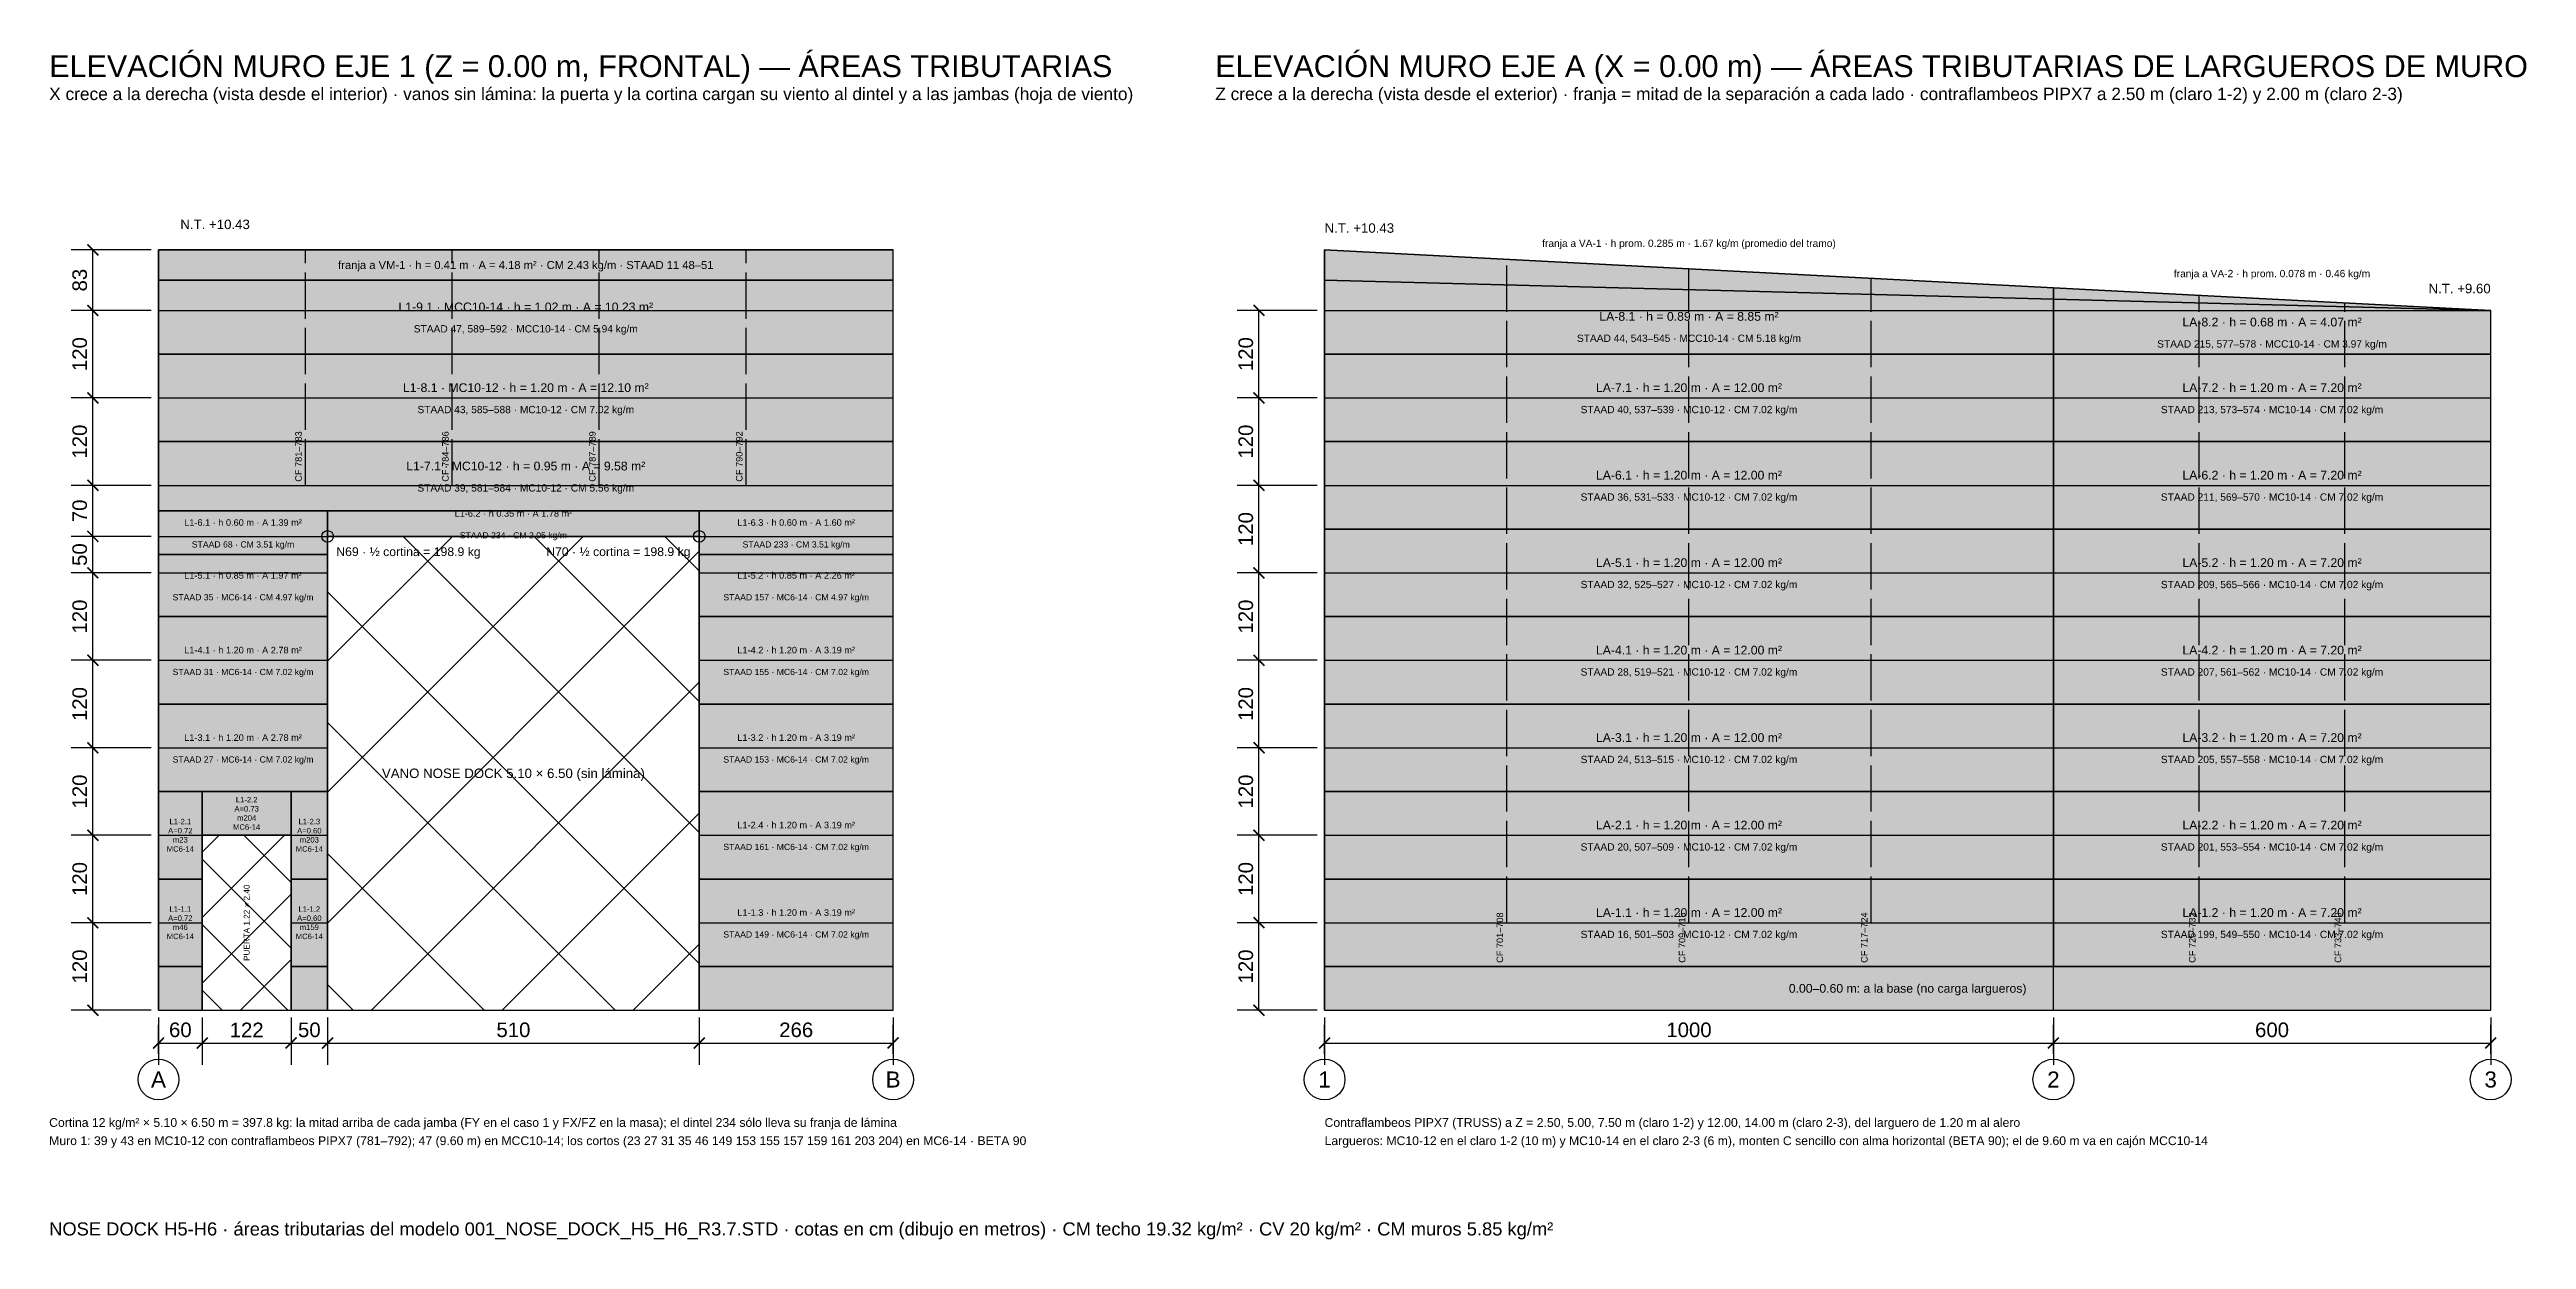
# Model space of a CAD drawing. Header units: metres. Extents: x -2.5 to 51.7, y -37.1 to 2.7.
# Drawn here: x -2.49 to 31.49, y -37.14 to -20.82 of the extents above; entities that cross this region are included whole.
import ezdxf
from ezdxf.enums import TextEntityAlignment as Align

# ---------------------------------------------------------------- set-up
doc = ezdxf.new("R2010")
doc.units = ezdxf.units.M
doc.linetypes.add('DASHED2', pattern=[0.762, 0.635, -0.127])
for name, color, linetype in [('AT-MUROS', 130, 'Continuous'), ('AT-NO-CARGA', 9, 'Continuous'), ('AT-VIGAS', 30, 'Continuous'), ('COLUMNAS', 7, 'Continuous'), ('COTAS', 3, 'Continuous'), ('EJES', 8, 'Continuous'), ('JAMBAS', 6, 'Continuous'), ('MARCO', 7, 'Continuous'), ('MC10-12', 5, 'Continuous'), ('MC10-14', 40, 'Continuous'), ('MC6-14', 30, 'Continuous'), ('MCC10-14', 5, 'Continuous'), ('MCC12-12', 1, 'Continuous'), ('PIPX7', 8, 'Continuous'), ('TEXTO', 7, 'Continuous'), ('TEXTO-AT', 250, 'Continuous'), ('TITULOS', 2, 'Continuous'), ('VANOS', 8, 'Continuous')]:
    doc.layers.add(name, color=color, linetype=linetype)
doc.styles.add('ARIAL', font='arial.ttf')
doc.dimstyles.new('AT-CM', dxfattribs={"dimtxt": 0.2, "dimasz": 0.15, "dimexe": 0.3, "dimexo": 0.1, "dimgap": 0.08, "dimtad": 1, "dimdec": 0, "dimlfac": 100, "dimtxsty": 'ARIAL', "dimblk": 'ARCHTICK', "dimcen": 2.5, "dimazin": 3, "dimtfac": 1, "dimtmove": 0, "dimatfit": 3})

msp = doc.modelspace()

# ---------------------------------------------------------------- texts
at = {"layer": 'EJES', "style": 'ARIAL'}
for s, p in [('A', (-1, -34.95)), ('B', (9.08, -34.95)), ('1', (15, -34.95)), ('2', (25, -34.95)), ('3', (31, -34.95))]:
    msp.add_text(s, height=0.22, dxfattribs=at).set_placement(p, align=Align.MIDDLE_CENTER)
at = {"layer": 'TEXTO', "style": 'ARIAL'}
for s, height, p in [('N.T. +10.43', 0.13, (-0.7, -23.22)), ('N.T. +10.43', 0.13, (15, -23.27)), ('NOSE DOCK H5-H6 · áreas tributarias del modelo 001_NOSE_DOCK_H5_H6_R3.7.STD · cotas en cm (dibujo en metros) · CM techo 19.32 kg/m² · CV 20 kg/m² · CM muros 5.85 kg/m²', 0.18, (-2.5, -37))]:
    msp.add_text(s, height=height, dxfattribs=at).set_placement(p, align=Align.MIDDLE_LEFT)
msp.add_text('N.T. +9.60', height=0.13, dxfattribs=at).set_placement((31, -24.09998), align=Align.MIDDLE_RIGHT)
at = {"layer": 'TEXTO-AT', "style": 'ARIAL'}
for s, height, p in [('franja a VA-1 · h prom. 0.285 m · 1.67 kg/m (promedio del tramo)', 0.1, (20, -23.47937)), ('franja a VM-1 · h = 0.41 m · A = 4.18 m² · CM 2.43 kg/m · STAAD 11 48–51', 0.11, (4.04, -23.7775)), ('franja a VA-2 · h prom. 0.078 m · 0.46 kg/m', 0.1, (28, -23.89436)), ('L1-9.1 · MCC10-14 · h = 1.02 m · A = 10.23 m²', 0.12, (4.04, -24.3525)), ('LA-8.1 · h = 0.89 m · A = 8.85 m²', 0.12, (20, -24.48219)), ('STAAD 47, 589–592 · MCC10-14 · CM 5.94 kg/m', 0.1, (4.04, -24.6525)), ('STAAD 44, 543–545 · MCC10-14 · CM 5.18 kg/m', 0.1, (20, -24.78219)), ('STAAD 215, 577–578 · MCC10-14 · CM 3.97 kg/m', 0.1, (28, -24.86)), ('LA-8.2 · h = 0.68 m · A = 4.07 m²', 0.12, (28, -24.56)), ('L1-8.1 · MC10-12 · h = 1.20 m · A = 12.10 m²', 0.12, (4.04, -25.46)), ('LA-7.1 · h = 1.20 m · A = 12.00 m²', 0.12, (20, -25.46)), ('LA-7.2 · h = 1.20 m · A = 7.20 m²', 0.12, (28, -25.46)), ('STAAD 43, 585–588 · MC10-12 · CM 7.02 kg/m', 0.1, (4.04, -25.76)), ('STAAD 40, 537–539 · MC10-12 · CM 7.02 kg/m', 0.1, (20, -25.76)), ('STAAD 213, 573–574 · MC10-14 · CM 7.02 kg/m', 0.1, (28, -25.76)), ('L1-7.1 · MC10-12 · h = 0.95 m · A = 9.58 m²', 0.12, (4.04, -26.535)), ('STAAD 39, 581–584 · MC10-12 · CM 5.56 kg/m', 0.1, (4.04, -26.835)), ('LA-6.1 · h = 1.20 m · A = 12.00 m²', 0.12, (20, -26.66)), ('LA-6.2 · h = 1.20 m · A = 7.20 m²', 0.12, (28, -26.66)), ('L1-6.2 · h 0.35 m · A 1.78 m²', 0.09, (3.87, -27.185)), ('STAAD 36, 531–533 · MC10-12 · CM 7.02 kg/m', 0.1, (20, -26.96)), ('STAAD 211, 569–570 · MC10-14 · CM 7.02 kg/m', 0.1, (28, -26.96)), ('L1-6.1 · h 0.60 m · A 1.39 m²', 0.09, (0.16, -27.31)), ('STAAD 234 · CM 2.05 kg/m', 0.085, (3.87, -27.485)), ('L1-6.3 · h 0.60 m · A 1.60 m²', 0.09, (7.75, -27.31)), ('STAAD 68 · CM 3.51 kg/m', 0.085, (0.16, -27.61)), ('STAAD 233 · CM 3.51 kg/m', 0.085, (7.75, -27.61)), ('LA-5.1 · h = 1.20 m · A = 12.00 m²', 0.12, (20, -27.86)), ('LA-5.2 · h = 1.20 m · A = 7.20 m²', 0.12, (28, -27.86)), ('L1-5.1 · h 0.85 m · A 1.97 m²', 0.09, (0.16, -28.035)), ('L1-5.2 · h 0.85 m · A 2.26 m²', 0.09, (7.75, -28.035)), ('STAAD 32, 525–527 · MC10-12 · CM 7.02 kg/m', 0.1, (20, -28.16)), ('STAAD 209, 565–566 · MC10-14 · CM 7.02 kg/m', 0.1, (28, -28.16)), ('STAAD 35 · MC6-14 · CM 4.97 kg/m', 0.085, (0.16, -28.335)), ('STAAD 157 · MC6-14 · CM 4.97 kg/m', 0.085, (7.75, -28.335)), ('L1-4.1 · h 1.20 m · A 2.78 m²', 0.09, (0.16, -29.06)), ('L1-4.2 · h 1.20 m · A 3.19 m²', 0.09, (7.75, -29.06)), ('LA-4.1 · h = 1.20 m · A = 12.00 m²', 0.12, (20, -29.06)), ('LA-4.2 · h = 1.20 m · A = 7.20 m²', 0.12, (28, -29.06)), ('STAAD 31 · MC6-14 · CM 7.02 kg/m', 0.085, (0.16, -29.36)), ('STAAD 155 · MC6-14 · CM 7.02 kg/m', 0.085, (7.75, -29.36)), ('STAAD 28, 519–521 · MC10-12 · CM 7.02 kg/m', 0.1, (20, -29.36)), ('STAAD 207, 561–562 · MC10-14 · CM 7.02 kg/m', 0.1, (28, -29.36)), ('L1-3.1 · h 1.20 m · A 2.78 m²', 0.09, (0.16, -30.26)), ('L1-3.2 · h 1.20 m · A 3.19 m²', 0.09, (7.75, -30.26)), ('LA-3.1 · h = 1.20 m · A = 12.00 m²', 0.12, (20, -30.26)), ('LA-3.2 · h = 1.20 m · A = 7.20 m²', 0.12, (28, -30.26)), ('STAAD 27 · MC6-14 · CM 7.02 kg/m', 0.085, (0.16, -30.56)), ('STAAD 153 · MC6-14 · CM 7.02 kg/m', 0.085, (7.75, -30.56)), ('STAAD 24, 513–515 · MC10-12 · CM 7.02 kg/m', 0.1, (20, -30.56)), ('STAAD 205, 557–558 · MC10-14 · CM 7.02 kg/m', 0.1, (28, -30.56)), ('VANO NOSE DOCK 5.10 × 6.50 (sin lámina)', 0.13, (3.87, -30.75)), ('L1-2.4 · h 1.20 m · A 3.19 m²', 0.09, (7.75, -31.46)), ('LA-2.1 · h = 1.20 m · A = 12.00 m²', 0.12, (20, -31.46)), ('LA-2.2 · h = 1.20 m · A = 7.20 m²', 0.12, (28, -31.46)), ('STAAD 161 · MC6-14 · CM 7.02 kg/m', 0.085, (7.75, -31.76)), ('STAAD 20, 507–509 · MC10-12 · CM 7.02 kg/m', 0.1, (20, -31.76)), ('STAAD 201, 553–554 · MC10-14 · CM 7.02 kg/m', 0.1, (28, -31.76)), ('L1-1.3 · h 1.20 m · A 3.19 m²', 0.09, (7.75, -32.66)), ('LA-1.1 · h = 1.20 m · A = 12.00 m²', 0.12, (20, -32.66)), ('LA-1.2 · h = 1.20 m · A = 7.20 m²', 0.12, (28, -32.66)), ('STAAD 149 · MC6-14 · CM 7.02 kg/m', 0.085, (7.75, -32.96)), ('STAAD 16, 501–503 · MC10-12 · CM 7.02 kg/m', 0.1, (20, -32.96)), ('STAAD 199, 549–550 · MC10-14 · CM 7.02 kg/m', 0.1, (28, -32.96)), ('0.00–0.60 m: a la base (no carga largueros)', 0.12, (23, -33.7))]:
    msp.add_text(s, height=height, dxfattribs=at).set_placement(p, align=Align.MIDDLE_CENTER)
for s, p in [('CF 781–783', (0.966, -26.75)), ('CF 784–786', (2.982, -26.75)), ('CF 787–789', (4.998, -26.75)), ('CF 790–792', (7.014, -26.75)), ('CF 701–708', (17.45, -33.35)), ('CF 709–716', (19.95, -33.35)), ('CF 717–724', (22.45, -33.35)), ('CF 725–732', (26.95, -33.35)), ('CF 733–740', (28.95, -33.35))]:
    msp.add_text(s, height=0.09, rotation=90, dxfattribs=at).set_placement(p)
at = {"layer": 'TEXTO-AT', "color": 1, "style": 'ARIAL'}
msp.add_text('N69 · ½ cortina = 198.9 kg', height=0.12, dxfattribs=at).set_placement((1.44, -27.64999), align=Align.TOP_LEFT)
msp.add_text('N70 · ½ cortina = 198.9 kg', height=0.12, dxfattribs=at).set_placement((6.30001, -27.64999), align=Align.TOP_RIGHT)
at = {"layer": 'TEXTO-AT', "style": 'ARIAL'}
msp.add_text('PUERTA 1.22 × 2.40', height=0.08, rotation=90, dxfattribs=at).set_placement((0.21, -32.8), align=Align.MIDDLE_CENTER)
for s, p in [('Cortina 12 kg/m² × 5.10 × 6.50 m = 397.8 kg: la mitad arriba de cada jamba (FY en el caso 1 y FX/FZ en la masa); el dintel 234 sólo lleva su franja de lámina', (-2.5, -35.6)), ('Contraflambeos PIPX7 (TRUSS) a Z = 2.50, 5.00, 7.50 m (claro 1-2) y 12.00, 14.00 m (claro 2-3), del larguero de 1.20 m al alero', (15, -35.6)), ('Muro 1: 39 y 43 en MC10-12 con contraflambeos PIPX7 (781–792); 47 (9.60 m) en MCC10-14; los cortos (23 27 31 35 46 149 153 155 157 159 161 203 204) en MC6-14 · BETA 90', (-2.5, -35.85)), ('Largueros: MC10-12 en el claro 1-2 (10 m) y MC10-14 en el claro 2-3 (6 m), monten C sencillo con alma horizontal (BETA 90); el de 9.60 m va en cajón MCC10-14', (15, -35.85))]:
    msp.add_text(s, height=0.12, dxfattribs=at).set_placement(p)
at = {"layer": 'TEXTO-AT', "char_height": 0.075, "attachment_point": 5, "style": 'ARIAL'}
for s, insert in [('L1-2.2\\PA=0.73\\Pm204\\PMC6-14', (0.21, -31.3)), ('L1-2.1\\PA=0.72\\Pm23\\PMC6-14', (-0.7, -31.6)), ('L1-2.3\\PA=0.60\\Pm203\\PMC6-14', (1.07, -31.6)), ('L1-1.1\\PA=0.72\\Pm46\\PMC6-14', (-0.7, -32.8)), ('L1-1.2\\PA=0.60\\Pm159\\PMC6-14', (1.07, -32.8))]:
    msp.add_mtext(s, dxfattribs=dict(at, insert=insert))
at = {"layer": 'TITULOS', "style": 'ARIAL'}
for s, height, p in [('ELEVACIÓN MURO EJE 1 (Z = 0.00 m, FRONTAL) — ÁREAS TRIBUTARIAS', 0.3, (-2.5, -21.05)), ('ELEVACIÓN MURO EJE A (X = 0.00 m) — ÁREAS TRIBUTARIAS DE LARGUEROS DE MURO', 0.3, (13.5, -21.05)), ('X crece a la derecha (vista desde el interior) · vanos sin lámina: la puerta y la cortina cargan su viento al dintel y a las jambas (hoja de viento)', 0.17, (-2.5, -21.43)), ('Z crece a la derecha (vista desde el exterior) · franja = mitad de la separación a cada lado · contraflambeos PIPX7 a 2.50 m (claro 1-2) y 2.00 m (claro 2-3)', 0.17, (13.5, -21.43))]:
    msp.add_text(s, height=height, dxfattribs=at).set_placement(p, align=Align.MIDDLE_LEFT)

# ---------------------------------------------------------------- blocks, each defined once
blk = doc.blocks.new('_ARCHTICK')
at = {"color": 0, "linetype": 'BYBLOCK', "const_width": 0.15}
blk.add_lwpolyline([(-0.5, -0.5), (0.5, 0.5)], dxfattribs=at)

# ---------------------------------------------------------------- dimensions: what is measured, and where the dimension line sits
at = {"layer": 'COTAS'}
for base, p1, p2 in [((-1.9, -24.4), (-1, -24.4), (-1, -23.57)), ((-1.9, -25.6), (-1, -25.6), (-1, -24.4)), ((14.1, -25.6), (15, -25.6), (15, -24.4)), ((-1.9, -26.8), (-1, -26.8), (-1, -25.6)), ((14.1, -26.8), (15, -26.8), (15, -25.6)), ((-1.9, -27.5), (-1, -27.5), (-1, -26.8)), ((14.1, -28), (15, -28), (15, -26.8)), ((-1.9, -28), (-1, -28), (-1, -27.5)), ((-1.9, -29.2), (-1, -29.2), (-1, -28)), ((14.1, -29.2), (15, -29.2), (15, -28)), ((-1.9, -30.4), (-1, -30.4), (-1, -29.2)), ((14.1, -30.4), (15, -30.4), (15, -29.2)), ((-1.9, -31.6), (-1, -31.6), (-1, -30.4)), ((14.1, -31.6), (15, -31.6), (15, -30.4)), ((-1.9, -32.8), (-1, -32.8), (-1, -31.6)), ((14.1, -32.8), (15, -32.8), (15, -31.6)), ((-1.9, -34), (-1, -34), (-1, -32.8)), ((14.1, -34), (15, -34), (15, -32.8))]:
    msp.add_linear_dim(base=base, p1=p1, p2=p2, angle=90, dimstyle='AT-CM', dxfattribs=at).render()
for base, p1, p2 in [((-1, -34.45), (-1, -34), (-0.4, -34)), ((-0.4, -34.45), (-0.4, -34), (0.82, -34)), ((0.82, -34.45), (0.82, -34), (1.32, -34)), ((1.32, -34.45), (1.32, -34), (6.42, -34)), ((6.42, -34.45), (6.42, -34), (9.08, -34)), ((15, -34.45), (15, -34), (25, -34)), ((25, -34.45), (25, -34), (31, -34))]:
    msp.add_linear_dim(base=base, p1=p1, p2=p2, dimstyle='AT-CM', dxfattribs=at).render()

# ---------------------------------------------------------------- hatches: boundary and pattern name
at = {"layer": 'AT-MUROS'}
for color, points in [(151, [(-1, -25), (9.08, -25), (9.08, -23.985), (-1, -23.985)]), (254, [(15, -25), (25, -25), (25, -24.24437), (15, -23.985)]), (254, [(25, -25), (31, -25), (31, -24.39999), (25, -24.24437)]), (254, [(-1, -26.2), (9.08, -26.2), (9.08, -25), (-1, -25)]), (151, [(15, -26.2), (25, -26.2), (25, -25), (15, -25)]), (151, [(25, -26.2), (31, -26.2), (31, -25), (25, -25)]), (151, [(-1, -27.15), (9.08, -27.15), (9.08, -26.2), (-1, -26.2)]), (254, [(15, -27.4), (25, -27.4), (25, -26.2), (15, -26.2)]), (254, [(25, -27.4), (31, -27.4), (31, -26.2), (25, -26.2)]), (151, [(15, -28.6), (25, -28.6), (25, -27.4), (15, -27.4)]), (151, [(25, -28.6), (31, -28.6), (31, -27.4), (25, -27.4)]), (151, [(-1, -28.6), (1.32, -28.6), (1.32, -27.75), (-1, -27.75)]), (151, [(6.42, -28.6), (9.08, -28.6), (9.08, -27.75), (6.42, -27.75)]), (254, [(-1, -29.8), (1.32, -29.8), (1.32, -28.6), (-1, -28.6)]), (254, [(6.42, -29.8), (9.08, -29.8), (9.08, -28.6), (6.42, -28.6)]), (254, [(15, -29.8), (25, -29.8), (25, -28.6), (15, -28.6)]), (254, [(25, -29.8), (31, -29.8), (31, -28.6), (25, -28.6)]), (151, [(-1, -31), (1.32, -31), (1.32, -29.8), (-1, -29.8)]), (151, [(6.42, -31), (9.08, -31), (9.08, -29.8), (6.42, -29.8)]), (151, [(15, -31), (25, -31), (25, -29.8), (15, -29.8)]), (151, [(25, -31), (31, -31), (31, -29.8), (25, -29.8)]), (254, [(-1, -32.2), (-0.4, -32.2), (-0.4, -31), (-1, -31)]), (254, [(-0.4, -31.6), (0.82, -31.6), (0.82, -31), (-0.4, -31)]), (254, [(0.82, -32.2), (1.32, -32.2), (1.32, -31), (0.82, -31)]), (254, [(6.42, -32.2), (9.08, -32.2), (9.08, -31), (6.42, -31)]), (254, [(15, -32.2), (25, -32.2), (25, -31), (15, -31)]), (254, [(25, -32.2), (31, -32.2), (31, -31), (25, -31)]), (151, [(-1, -33.4), (-0.4, -33.4), (-0.4, -32.2), (-1, -32.2)]), (151, [(0.82, -33.4), (1.32, -33.4), (1.32, -32.2), (0.82, -32.2)]), (151, [(6.42, -33.4), (9.08, -33.4), (9.08, -32.2), (6.42, -32.2)]), (151, [(15, -33.4), (25, -33.4), (25, -32.2), (15, -32.2)]), (151, [(25, -33.4), (31, -33.4), (31, -32.2), (25, -32.2)])]:
    msp.add_hatch(color=color, dxfattribs=at).paths.add_polyline_path(points)
at = {"layer": 'AT-NO-CARGA'}
for points in [[(-1, -34), (-0.4, -34), (-0.4, -33.4), (-1, -33.4)], [(0.82, -34), (1.32, -34), (1.32, -33.4), (0.82, -33.4)], [(6.42, -34), (9.08, -34), (9.08, -33.4), (6.42, -33.4)], [(15, -34), (31, -34), (31, -33.4), (15, -33.4)]]:
    msp.add_hatch(color=254, dxfattribs=at).paths.add_polyline_path(points)
at = {"layer": 'AT-VIGAS'}
for color, points in [(41, [(-1, -23.985), (9.08, -23.985), (9.08, -23.57), (-1, -23.57)]), (41, [(15, -23.985), (25, -24.24437), (25, -24.08874), (15, -23.57)]), (41, [(25, -24.24437), (31, -24.39999), (31, -24.39998), (25, -24.08874)]), (31, [(-1, -27.75), (1.32, -27.75), (1.32, -27.15), (-1, -27.15)]), (31, [(1.32, -27.5), (6.42, -27.5), (6.42, -27.15), (1.32, -27.15)]), (31, [(6.42, -27.75), (9.08, -27.75), (9.08, -27.15), (6.42, -27.15)])]:
    msp.add_hatch(color=color, dxfattribs=at).paths.add_polyline_path(points)
at = {"layer": 'VANOS'}
h = msp.add_hatch(dxfattribs=at)
h.set_pattern_fill('ANSI37', scale=0.4)
h.paths.add_polyline_path([(1.32, -34), (6.42, -34), (6.42, -27.5), (1.32, -27.5)])
h = msp.add_hatch(dxfattribs=at)
h.set_pattern_fill('ANSI37', scale=0.2)
h.paths.add_polyline_path([(-0.4, -34), (0.82, -34), (0.82, -31.6), (-0.4, -31.6)])

# ---------------------------------------------------------------- linework, layer by layer
at = {"layer": 'AT-MUROS'}
for points in [[(-1, -25), (9.08, -25), (9.08, -23.985), (-1, -23.985)], [(15, -25), (25, -25), (25, -24.24437), (15, -23.985)], [(25, -25), (31, -25), (31, -24.39999), (25, -24.24437)], [(-1, -26.2), (9.08, -26.2), (9.08, -25), (-1, -25)], [(15, -26.2), (25, -26.2), (25, -25), (15, -25)], [(25, -26.2), (31, -26.2), (31, -25), (25, -25)], [(-1, -27.15), (9.08, -27.15), (9.08, -26.2), (-1, -26.2)], [(15, -27.4), (25, -27.4), (25, -26.2), (15, -26.2)], [(25, -27.4), (31, -27.4), (31, -26.2), (25, -26.2)], [(15, -28.6), (25, -28.6), (25, -27.4), (15, -27.4)], [(25, -28.6), (31, -28.6), (31, -27.4), (25, -27.4)], [(-1, -28.6), (1.32, -28.6), (1.32, -27.75), (-1, -27.75)], [(6.42, -28.6), (9.08, -28.6), (9.08, -27.75), (6.42, -27.75)], [(-1, -29.8), (1.32, -29.8), (1.32, -28.6), (-1, -28.6)], [(6.42, -29.8), (9.08, -29.8), (9.08, -28.6), (6.42, -28.6)], [(15, -29.8), (25, -29.8), (25, -28.6), (15, -28.6)], [(25, -29.8), (31, -29.8), (31, -28.6), (25, -28.6)], [(-1, -31), (1.32, -31), (1.32, -29.8), (-1, -29.8)], [(6.42, -31), (9.08, -31), (9.08, -29.8), (6.42, -29.8)], [(15, -31), (25, -31), (25, -29.8), (15, -29.8)], [(25, -31), (31, -31), (31, -29.8), (25, -29.8)], [(-1, -32.2), (-0.4, -32.2), (-0.4, -31), (-1, -31)], [(-0.4, -31.6), (0.82, -31.6), (0.82, -31), (-0.4, -31)], [(0.82, -32.2), (1.32, -32.2), (1.32, -31), (0.82, -31)], [(6.42, -32.2), (9.08, -32.2), (9.08, -31), (6.42, -31)], [(15, -32.2), (25, -32.2), (25, -31), (15, -31)], [(25, -32.2), (31, -32.2), (31, -31), (25, -31)], [(-1, -33.4), (-0.4, -33.4), (-0.4, -32.2), (-1, -32.2)], [(0.82, -33.4), (1.32, -33.4), (1.32, -32.2), (0.82, -32.2)], [(6.42, -33.4), (9.08, -33.4), (9.08, -32.2), (6.42, -32.2)], [(15, -33.4), (25, -33.4), (25, -32.2), (15, -32.2)], [(25, -33.4), (31, -33.4), (31, -32.2), (25, -32.2)]]:
    msp.add_lwpolyline(points, close=True, dxfattribs=at)
at = {"layer": 'AT-NO-CARGA'}
for points in [[(-1, -34), (-0.4, -34), (-0.4, -33.4), (-1, -33.4)], [(0.82, -34), (1.32, -34), (1.32, -33.4), (0.82, -33.4)], [(6.42, -34), (9.08, -34), (9.08, -33.4), (6.42, -33.4)], [(15, -34), (31, -34), (31, -33.4), (15, -33.4)]]:
    msp.add_lwpolyline(points, close=True, dxfattribs=at)
at = {"layer": 'AT-VIGAS'}
for points in [[(-1, -23.985), (9.08, -23.985), (9.08, -23.57), (-1, -23.57)], [(15, -23.985), (25, -24.24437), (25, -24.08874), (15, -23.57)], [(25, -24.24437), (31, -24.39999), (31, -24.39998), (25, -24.08874)], [(-1, -27.75), (1.32, -27.75), (1.32, -27.15), (-1, -27.15)], [(1.32, -27.5), (6.42, -27.5), (6.42, -27.15), (1.32, -27.15)], [(6.42, -27.75), (9.08, -27.75), (9.08, -27.15), (6.42, -27.15)]]:
    msp.add_lwpolyline(points, close=True, dxfattribs=at)
at = {"layer": 'COLUMNAS'}
for p, q in [((-1, -34), (-1, -23.57)), ((9.08, -34), (9.08, -23.57)), ((15, -34), (15, -23.57)), ((25, -34), (25, -24.08874)), ((31, -34), (31, -24.39998))]:
    msp.add_line(p, q, dxfattribs=at)
at = {"layer": 'EJES'}
for p, q in [((-1, -34.6), (-1, -34.2)), ((9.08, -34.6), (9.08, -34.2)), ((15, -34.6), (15, -34.2)), ((25, -34.6), (25, -34.2)), ((31, -34.6), (31, -34.2))]:
    msp.add_line(p, q, dxfattribs=at)
for centre in [(-1, -34.95), (9.08, -34.95), (15, -34.95), (25, -34.95), (31, -34.95)]:
    msp.add_circle(centre, 0.28, dxfattribs=at)
at = {"layer": 'JAMBAS'}
for p, q in [((1.32, -34), (1.32, -27.5)), ((6.42, -34), (6.42, -27.5)), ((-0.4, -34), (-0.4, -31.6)), ((0.82, -34), (0.82, -31.6))]:
    msp.add_line(p, q, dxfattribs=at)
at = {"layer": 'JAMBAS', "color": 1}
for centre in [(1.32, -27.49999), (6.42001, -27.49999)]:
    msp.add_circle(centre, 0.08, dxfattribs=at)
at = {"layer": 'MARCO'}
for p, q in [((-1, -34), (9.08, -34)), ((15, -34), (31, -34))]:
    msp.add_line(p, q, dxfattribs=at)
at = {"layer": 'MC10-12'}
for p, q in [((-1, -25.6), (9.08, -25.6)), ((15, -25.6), (25, -25.6)), ((-1, -26.8), (9.08, -26.8)), ((15, -26.8), (25, -26.8)), ((15, -28), (25, -28)), ((15, -29.2), (25, -29.2)), ((15, -30.4), (25, -30.4)), ((15, -31.6), (25, -31.6)), ((15, -32.8), (25, -32.8))]:
    msp.add_line(p, q, dxfattribs=at)
at = {"layer": 'MC10-14'}
for p, q in [((25, -25.6), (31, -25.6)), ((25, -26.8), (31, -26.8)), ((25, -28), (31, -28)), ((25, -29.2), (31, -29.2)), ((25, -30.4), (31, -30.4)), ((25, -31.6), (31, -31.6)), ((25, -32.8), (31, -32.8))]:
    msp.add_line(p, q, dxfattribs=at)
at = {"layer": 'MC6-14'}
for p, q in [((-1, -28), (1.32, -28)), ((6.42, -28), (9.08, -28)), ((-1, -29.2), (1.32, -29.2)), ((6.42, -29.2), (9.08, -29.2)), ((-1, -30.4), (1.32, -30.4)), ((6.42, -30.4), (9.08, -30.4)), ((-1, -31.6), (-0.4, -31.6)), ((-0.4, -31.6), (0.82, -31.6)), ((0.82, -31.6), (1.32, -31.6)), ((6.42, -31.6), (9.08, -31.6)), ((-1, -32.8), (-0.4, -32.8)), ((0.82, -32.8), (1.32, -32.8)), ((6.42, -32.8), (9.08, -32.8))]:
    msp.add_line(p, q, dxfattribs=at)
at = {"layer": 'MCC10-14'}
for p, q in [((-1, -24.4), (9.08, -24.4)), ((15, -24.4), (25, -24.4)), ((25, -24.4), (31, -24.4))]:
    msp.add_line(p, q, dxfattribs=at)
at = {"layer": 'MCC12-12'}
for p, q in [((-1, -23.57), (9.08, -23.57)), ((15, -23.57), (25, -24.08874)), ((25, -24.08874), (31, -24.39998)), ((-1, -27.5), (1.32, -27.5)), ((1.32, -27.5), (6.42, -27.5)), ((6.42, -27.5), (9.08, -27.5))]:
    msp.add_line(p, q, dxfattribs=at)
at = {"layer": 'PIPX7', "color": 1, "linetype": 'DASHED2'}
for p, q in [((1.016, -26.8), (1.016, -23.57)), ((3.032, -26.8), (3.032, -23.57)), ((5.048, -26.8), (5.048, -23.57)), ((7.064, -26.8), (7.064, -23.57)), ((17.5, -32.8), (17.5, -23.6997)), ((20, -32.8), (20, -23.82937)), ((22.5, -32.8), (22.5, -23.95904)), ((27, -32.8), (27, -24.19249)), ((29, -32.8), (29, -24.29623))]:
    msp.add_line(p, q, dxfattribs=at)
at = {"layer": 'VANOS'}
for points in [[(1.32, -34), (6.42, -34), (6.42, -27.5), (1.32, -27.5)], [(-0.4, -34), (0.82, -34), (0.82, -31.6), (-0.4, -31.6)]]:
    msp.add_lwpolyline(points, close=True, dxfattribs=at)

msp.set_redraw_order([(e.dxf.handle, doc.entitydb.next_handle()) for e in msp.query("TEXT MTEXT ATTDEF DIMENSION ARC_DIMENSION")])  # texts and dimensions are drawn at this point

doc.saveas('drawing.dxf')
